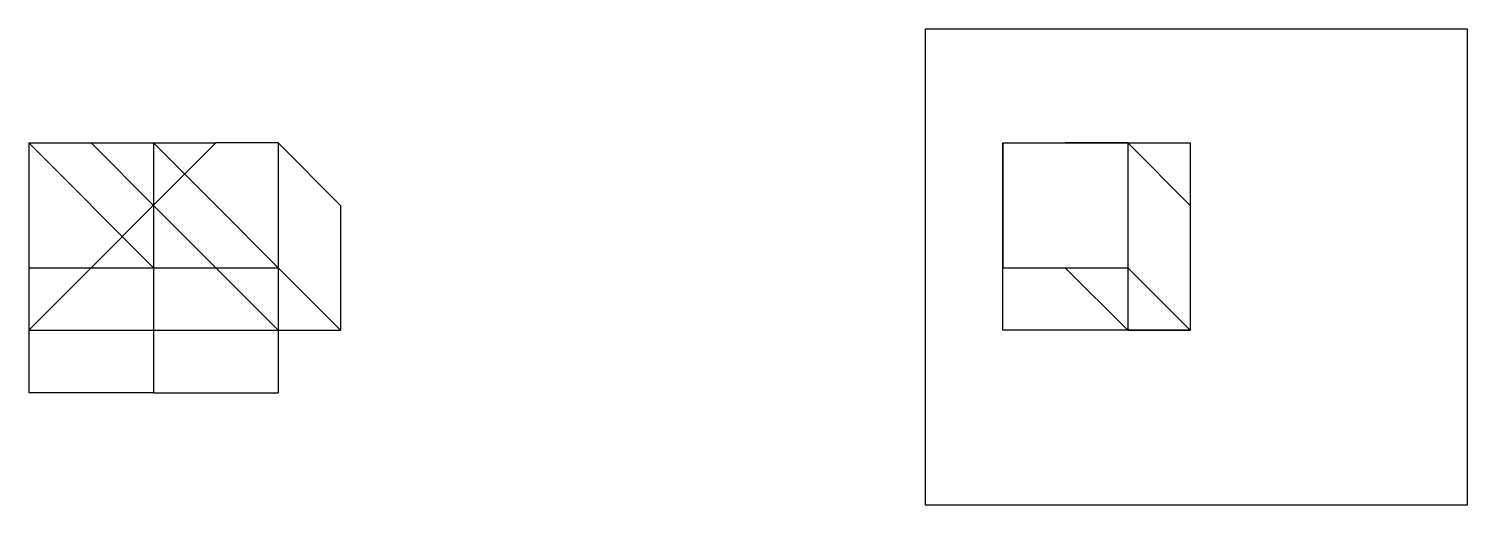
# Model space of a CAD drawing. Header units: millimetres. Extents: x -439850 to 440374, y 3556331 to 3581716.
# Drawn here: x 440035.7 to 440151, y 3581113 to 3581151.1 of the extents above; entities that cross this region are included whole.
import ezdxf

# ---------------------------------------------------------------- set-up
doc = ezdxf.new("R2010")
doc.units = ezdxf.units.MM
doc.header["$LTSCALE"] = 1000
doc.header["$MEASUREMENT"] = 0
doc.layers.add('日照2', color=6, linetype='Continuous')
pattern_1 = [(45, (0, 0), (-112.2532015, 112.2532015), [])]

msp = doc.modelspace()

# ---------------------------------------------------------------- hatches: boundary and pattern name
at = {"layer": '日照2', "ltscale": 0.02}
h = msp.add_hatch(dxfattribs=at)
h.set_pattern_fill('ANSI31', color=31, scale=100)
h.set_pattern_definition(pattern_1)
h.paths.add_polyline_path([(440123.746, 3581141.994), (440118.746, 3581141.994), (440113.746, 3581141.994), (440113.746, 3581131.994), (440123.746, 3581131.994)])
h = msp.add_hatch(dxfattribs=at)
h.set_pattern_fill('ANSI31', color=31, scale=100)
h.set_pattern_definition(pattern_1)
h.paths.add_polyline_path([(440128.746, 3581136.994), (440123.746, 3581141.994), (440123.746, 3581131.994), (440128.746, 3581126.994)])
h = msp.add_hatch(dxfattribs=at)
h.set_pattern_fill('ANSI31', color=31, scale=100)
h.set_pattern_definition(pattern_1)
h.paths.add_polyline_path([(440123.746, 3581131.994), (440118.746, 3581131.994), (440123.746, 3581126.994)])
h = msp.add_hatch(dxfattribs=at)
h.set_pattern_fill('ANSI31', color=31, scale=100)
h.set_pattern_definition(pattern_1)
h.paths.add_polyline_path([(440123.746, 3581131.994), (440123.746, 3581126.994), (440128.746, 3581126.994)])

# ---------------------------------------------------------------- linework, layer by layer
at = {"layer": '日照2', "color": 145, "ltscale": 0.02}
for points in [[(440107.535, 3581151.135), (440150.966, 3581151.135), (440150.966, 3581112.983), (440107.535, 3581112.983)], [(440113.746, 3581141.994), (440128.746, 3581141.994), (440128.746, 3581126.994), (440113.746, 3581126.994)]]:
    msp.add_lwpolyline(points, close=True, dxfattribs=at)
for points in [[(440035.656, 3581126.994), (440050.656, 3581141.994)], [(440035.656, 3581141.994), (440050.656, 3581141.994)], [(440035.656, 3581141.994), (440035.656, 3581131.994)], [(440045.656, 3581131.994), (440035.656, 3581141.994)], [(440045.656, 3581136.994), (440040.656, 3581141.994)], [(440045.656, 3581141.994), (440045.656, 3581131.994)], [(440045.656, 3581141.994), (440060.656, 3581126.994)], [(440055.656, 3581141.994), (440050.656, 3581141.994)], [(440055.656, 3581141.994), (440055.656, 3581131.994)], [(440055.656, 3581141.994), (440060.656, 3581136.994)], [(440113.746, 3581141.994), (440118.746, 3581141.994)], [(440113.746, 3581141.994), (440113.746, 3581131.994)], [(440123.746, 3581141.994), (440118.746, 3581141.994)], [(440123.746, 3581141.994), (440123.746, 3581131.994)], [(440123.746, 3581141.994), (440128.746, 3581136.994)], [(440055.656, 3581126.994), (440045.656, 3581136.994)], [(440060.656, 3581136.994), (440060.656, 3581126.994)], [(440128.746, 3581136.994), (440128.746, 3581126.994)], [(440035.656, 3581131.994), (440035.656, 3581121.994)], [(440035.656, 3581131.994), (440045.656, 3581131.994)], [(440045.656, 3581131.994), (440045.656, 3581121.994)], [(440045.656, 3581131.994), (440055.656, 3581131.994)], [(440055.656, 3581131.994), (440055.656, 3581121.994)], [(440113.746, 3581131.994), (440123.746, 3581131.994)], [(440123.746, 3581126.994), (440118.746, 3581131.994)], [(440123.746, 3581131.994), (440128.746, 3581126.994)], [(440123.746, 3581131.994), (440123.746, 3581126.994)], [(440035.656, 3581126.994), (440060.656, 3581126.994)], [(440123.746, 3581126.994), (440128.746, 3581126.994)], [(440045.656, 3581121.994), (440035.656, 3581121.994)], [(440045.656, 3581121.994), (440055.656, 3581121.994)]]:
    msp.add_lwpolyline(points, dxfattribs=at)

doc.saveas('drawing.dxf')
